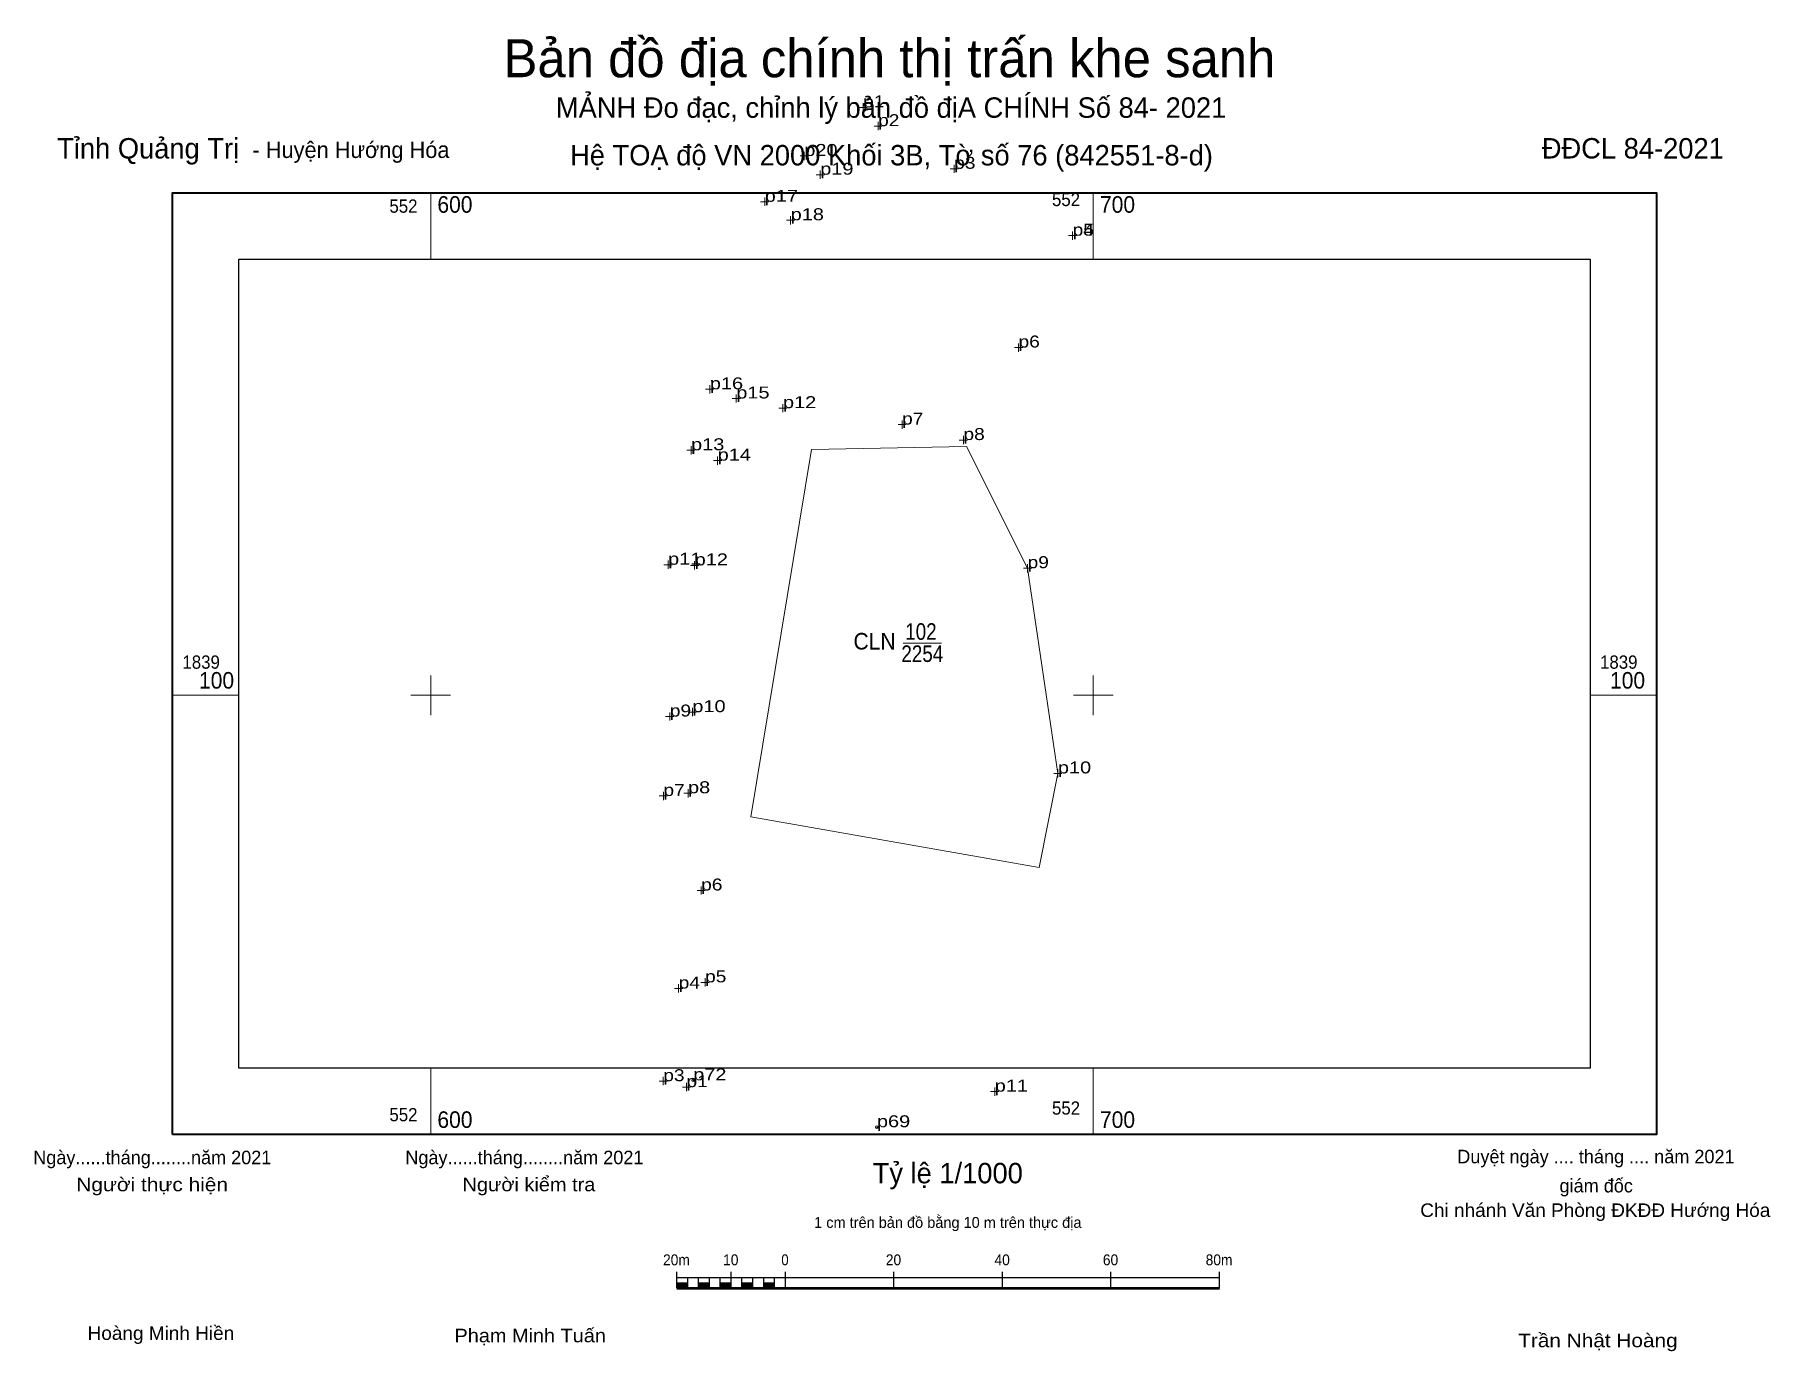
# Model space of a CAD drawing. Header units: metres. Extents: x 552193 to 553009, y 1838990 to 1839218.
# Drawn here: x 552540.2 to 552802.2, y 1839001 to 1839199.6 of the extents above; entities that cross this region are included whole.
import ezdxf
from ezdxf.enums import TextEntityAlignment as Align

# ---------------------------------------------------------------- set-up
doc = ezdxf.new("R2010")
doc.units = ezdxf.units.M
doc.header["$LTSCALE"] = 0.8
doc.header["$PDMODE"] = 32
doc.header["$PDSIZE"] = 0.4
for name, color, linetype, lineweight in [('10', 7, 'Continuous', 13), ('13', 7, 'Continuous', 13), ('2', 7, 'Continuous', 25), ('63', 7, 'Continuous', 13), ('7', 7, 'Continuous', 13)]:
    doc.layers.add(name, color=color, linetype=linetype, lineweight=lineweight)
doc.layers.add('12', color=7, linetype='Continuous')

msp = doc.modelspace()

# ---------------------------------------------------------------- texts
at = {"layer": '12'}
for s, width, p in [('p1', 1.2, (552665.25, 1839188.68)), ('p2', 1.2, (552667.52, 1839185.85)), ('p20', 1.25, (552656.38, 1839181.36)), ('p19', 1.25, (552658.78, 1839178.53)), ('p3', 1.2, (552679, 1839179.42)), ('p17', 1.25, (552650.4, 1839174.44)), ('p18', 1.25, (552654.32, 1839171.66)), ('p5', 1.2, (552696.87, 1839169.33)), ('p4', 1.2, (552696.88, 1839169.33)), ('p6', 1.2, (552688.71, 1839152.46)), ('p16', 1.25, (552642.12, 1839146.15)), ('p15', 1.25, (552646.11, 1839144.77)), ('p12', 1.25, (552653.16, 1839143.31)), ('p7', 1.2, (552671.14, 1839140.84)), ('p13', 1.25, (552639.29, 1839136.96)), ('p8', 1.2, (552680.4, 1839138.5)), ('p14', 1.25, (552643.3, 1839135.4)), ('p11', 1.25, (552635.82, 1839119.69)), ('p12', 1.25, (552639.83, 1839119.59)), ('p9', 1.2, (552690.08, 1839119.17)), ('p10', 1.25, (552639.48, 1839097.45)), ('p9', 1.2, (552636.08, 1839096.79)), ('p10', 1.25, (552694.65, 1839088.21)), ('p7', 1.2, (552635.12, 1839084.81)), ('p8', 1.25, (552638.83, 1839085.22)), ('p6', 1.2, (552640.81, 1839070.55)), ('p4', 1.2, (552637.42, 1839055.76)), ('p5', 1.2, (552641.4, 1839056.69)), ('p3', 1.2, (552635.09, 1839041.78)), ('p1', 1.2, (552638.59, 1839040.88)), ('p72', 1.25, (552639.61, 1839041.91)), ('p11', 1.25, (552685.12, 1839040.21)), ('p69', 1.25, (552667.34, 1839034.83))]:
    msp.add_text(s, height=1.8, dxfattribs=dict(at, width=width)).set_placement(p)
at = {"layer": '13'}
for s, width, p in [('102', 0.85, (552673.98, 1839108.36)), ('CLN', 0.95, (552666.98, 1839106.9)), ('2254', 0.85, (552674.19, 1839105.02))]:
    msp.add_text(s, height=2.5, dxfattribs=dict(at, width=width)).set_placement(p, align=Align.CENTER)
at = {"layer": '2'}
for s, height, p in [('Bản đồ địa chính thị trấn khe sanh', 5.74, (552669.23, 1839193.23)), ('MẢNH Đo đạc, chỉnh lý bản đồ địA CHÍNH Số 84- 2021', 3.08, (552669.48, 1839187.11)), ('Hệ TOẠ độ VN 2000 Khối 3B, Tờ số 76 (842551-8-d)', 3.08, (552669.54, 1839179.93)), ('Ngày......tháng........năm 2021', 2.04, (552557.97, 1839029.25)), ('Ngày......tháng........năm 2021', 2.04, (552614.13, 1839029.25)), ('Duyệt ngày .... tháng .... năm 2021', 2.04, (552775.86, 1839029.39)), ('Tỷ lệ 1/1000', 3.08, (552678.03, 1839026.37)), ('giám đốc', 2.04, (552775.9, 1839025)), ('1 cm trên bản đồ bằng 10 m trên thực địa', 1.64, (552678.04, 1839019.65))]:
    msp.add_text(s, height=height, dxfattribs=at).set_placement(p, align=Align.CENTER)
for s, height, p in [('Tỉnh Quảng Trị ', 3.078, (552543.62, 1839180.97)), ('- Huyện Hướng Hóa', 2.456, (552573.1, 1839181.05))]:
    msp.add_text(s, height=height, dxfattribs=at).set_placement(p)
msp.add_text('ĐĐCL 84-2021', height=3.08, dxfattribs=at).set_placement((552795.16, 1839180.97), align=Align.RIGHT)
for s, height, width, p in [('Người thực hiện', 2.047, 1.15, (552557.95, 1839025.17)), ('Người kiểm tra', 2.047, 1.1, (552614.82, 1839025.17)), ('Chi nhánh Văn Phòng ĐKĐĐ Hướng Hóa', 2.04, 1.05, (552775.76, 1839021.3)), ('20m', 1.638, 0.95, (552637.08, 1839014.01)), ('10', 1.638, 0.95, (552645.28, 1839014.01)), ('0', 1.64, 0.9, (552653.46, 1839014.01)), ('20', 1.638, 0.95, (552669.84, 1839014.01)), ('40', 1.638, 0.95, (552686.24, 1839014.01)), ('60', 1.638, 0.95, (552702.6, 1839014.01)), ('80m', 1.638, 0.95, (552718.98, 1839014.01)), ('Hoàng Minh Hiền', 2.04, 1.05, (552559.27, 1839002.75)), ('Phạm Minh Tuấn', 2.04, 1.1, (552615.01, 1839002.39)), ('Trần Nhật Hoàng', 2.04, 1.15, (552776.16, 1839001.65))]:
    msp.add_text(s, height=height, dxfattribs=dict(at, width=width)).set_placement(p, align=Align.CENTER)
at = {"layer": '63', "width": 0.95}
for s, height, p in [('600', 2.5, (552601, 1839172.79)), ('700', 2.5, (552701, 1839172.79)), ('1839', 2, (552562.52, 1839104)), ('1839', 2, (552562.52, 1839104)), ('1839', 2, (552776.48, 1839104)), ('1839', 2, (552776.48, 1839104)), ('100', 2.5, (552565.02, 1839101)), ('100', 2.5, (552777.98, 1839101)), ('600', 2.5, (552601, 1839034.73)), ('700', 2.5, (552701, 1839034.73))]:
    msp.add_text(s, height=height, dxfattribs=at).set_placement(p)
for p in [(552698, 1839173.79), (552598, 1839172.79), (552598, 1839035.73), (552698, 1839036.73)]:
    msp.add_text('552', height=2, dxfattribs=at).set_placement(p, align=Align.RIGHT)

# ---------------------------------------------------------------- hatches: boundary and pattern name
at = {"layer": '2'}
for points in [[(552637.14, 1839010.54), (552638.78, 1839010.54), (552638.78, 1839011.36), (552637.14, 1839011.36)], [(552640.42, 1839010.54), (552642.06, 1839010.54), (552642.06, 1839011.36), (552640.42, 1839011.36)], [(552643.7, 1839010.54), (552645.33, 1839010.54), (552645.33, 1839011.36), (552643.7, 1839011.36)], [(552646.97, 1839010.54), (552648.61, 1839010.54), (552648.61, 1839011.36), (552646.97, 1839011.36)], [(552650.25, 1839010.54), (552651.89, 1839010.54), (552651.89, 1839011.36), (552650.25, 1839011.36)]]:
    msp.add_hatch(color=256, dxfattribs=at).paths.add_polyline_path(points)

# ---------------------------------------------------------------- linework, layer by layer
at = {"layer": '10'}
msp.add_lwpolyline([(552680.88, 1839137.54), (552690.08, 1839119.17), (552694.65, 1839088.21), (552691.83, 1839074.03), (552648.33, 1839081.67), (552657.45, 1839137.07)], close=True, dxfattribs=at)
at = {"layer": '13'}
msp.add_line((552671.29, 1839107.84), (552677.11, 1839107.84), dxfattribs=at)
at = {"layer": '2'}
for p, q in [((552637.14, 1839010.54), (552637.14, 1839013)), ((552645.33, 1839010.54), (552645.33, 1839013)), ((552653.52, 1839010.54), (552653.52, 1839013)), ((552669.9, 1839010.54), (552669.9, 1839013)), ((552686.28, 1839010.54), (552686.28, 1839013)), ((552702.66, 1839010.54), (552702.66, 1839013)), ((552719.04, 1839010.54), (552719.04, 1839013)), ((552637.14, 1839012.18), (552719.04, 1839012.18)), ((552638.78, 1839010.54), (552638.78, 1839012.18)), ((552640.42, 1839010.54), (552640.42, 1839012.18)), ((552642.06, 1839010.54), (552642.06, 1839012.18)), ((552643.7, 1839010.54), (552643.7, 1839012.18)), ((552646.97, 1839010.54), (552646.97, 1839012.18)), ((552648.61, 1839010.54), (552648.61, 1839012.18)), ((552650.25, 1839010.54), (552650.25, 1839012.18)), ((552651.89, 1839010.54), (552651.89, 1839012.18))]:
    msp.add_line(p, q, dxfattribs=at)
at = {"layer": '2', "lineweight": 53}
msp.add_line((552637.14, 1839010.54), (552719.04, 1839010.54), dxfattribs=at)
at = {"layer": '2', "lineweight": 13}
for points in [[(552637.14, 1839010.54), (552638.78, 1839010.54), (552638.78, 1839011.36), (552637.14, 1839011.36)], [(552640.42, 1839010.54), (552642.06, 1839010.54), (552642.06, 1839011.36), (552640.42, 1839011.36)], [(552643.7, 1839010.54), (552645.33, 1839010.54), (552645.33, 1839011.36), (552643.7, 1839011.36)], [(552646.97, 1839010.54), (552648.61, 1839010.54), (552648.61, 1839011.36), (552646.97, 1839011.36)], [(552650.25, 1839010.54), (552651.89, 1839010.54), (552651.89, 1839011.36), (552650.25, 1839011.36)]]:
    msp.add_lwpolyline(points, close=True, dxfattribs=at)
at = {"layer": '63'}
for p, q in [((552600, 1839165.79), (552600, 1839175.79)), ((552700, 1839165.79), (552700, 1839175.79)), ((552600, 1839097), (552600, 1839103)), ((552700, 1839097), (552700, 1839103)), ((552561.02, 1839100), (552571.02, 1839100)), ((552597, 1839100), (552603, 1839100)), ((552697, 1839100), (552703, 1839100)), ((552774.98, 1839100), (552784.98, 1839100)), ((552600, 1839033.73), (552600, 1839043.73)), ((552700, 1839033.73), (552700, 1839043.73))]:
    msp.add_line(p, q, dxfattribs=at)
at = {"layer": '63', "lineweight": 40}
msp.add_lwpolyline([(552561.02, 1839033.73), (552561.02, 1839175.79), (552784.98, 1839175.79), (552784.98, 1839033.73)], close=True, dxfattribs=at)
at = {"layer": '63', "lineweight": 25}
msp.add_lwpolyline([(552571.02, 1839043.73), (552571.02, 1839165.79), (552774.98, 1839165.79), (552774.98, 1839043.73)], close=True, dxfattribs=at)
msp.add_lwpolyline([(552571.02, 1839043.73), (552571.02, 1839165.79), (552774.98, 1839165.79), (552774.98, 1839043.73)], close=True, dxfattribs=at)
msp.add_lwpolyline([(552571.02, 1839043.73), (552571.02, 1839165.79), (552774.98, 1839165.79), (552774.98, 1839043.73)], close=True, dxfattribs=at)
at = {"layer": '7'}
for p, q in [((552665.87, 1839188.68), (552664.63, 1839188.68)), ((552665.25, 1839188.05), (552665.25, 1839189.3)), ((552668.14, 1839185.85), (552666.9, 1839185.85)), ((552667.52, 1839185.23), (552667.52, 1839186.48)), ((552657, 1839181.36), (552655.75, 1839181.36)), ((552656.38, 1839180.73), (552656.38, 1839181.98)), ((552659.41, 1839178.53), (552658.16, 1839178.53)), ((552658.78, 1839177.9), (552658.78, 1839179.15)), ((552679.63, 1839179.42), (552678.38, 1839179.42)), ((552679, 1839178.8), (552679, 1839180.04)), ((552651.02, 1839174.44), (552649.77, 1839174.44)), ((552650.4, 1839173.82), (552650.4, 1839175.07)), ((552654.94, 1839171.66), (552653.69, 1839171.66)), ((552654.32, 1839171.03), (552654.32, 1839172.28)), ((552696.87, 1839168.7), (552696.87, 1839169.95)), ((552696.88, 1839168.7), (552696.88, 1839169.95)), ((552697.5, 1839169.33), (552696.25, 1839169.33)), ((552697.51, 1839169.33), (552696.26, 1839169.33)), ((552689.34, 1839152.46), (552688.09, 1839152.46)), ((552688.71, 1839151.83), (552688.71, 1839153.08)), ((552642.12, 1839145.52), (552642.12, 1839146.77)), ((552642.74, 1839146.15), (552641.49, 1839146.15)), ((552646.74, 1839144.77), (552645.49, 1839144.77)), ((552646.11, 1839144.14), (552646.11, 1839145.39)), ((552653.16, 1839142.68), (552653.16, 1839143.93)), ((552653.79, 1839143.31), (552652.54, 1839143.31)), ((552671.14, 1839140.21), (552671.14, 1839141.46)), ((552671.76, 1839140.84), (552670.52, 1839140.84)), ((552681.02, 1839138.5), (552679.77, 1839138.5)), ((552680.39, 1839137.88), (552680.39, 1839139.13)), ((552639.91, 1839136.96), (552638.66, 1839136.96)), ((552639.29, 1839136.33), (552639.29, 1839137.58)), ((552643.3, 1839134.77), (552643.3, 1839136.02)), ((552643.92, 1839135.4), (552642.67, 1839135.4)), ((552635.82, 1839119.07), (552635.82, 1839120.31)), ((552639.83, 1839118.97), (552639.83, 1839120.22)), ((552636.44, 1839119.69), (552635.19, 1839119.69)), ((552640.45, 1839119.59), (552639.21, 1839119.59)), ((552690.71, 1839119.17), (552689.46, 1839119.17)), ((552690.08, 1839118.54), (552690.08, 1839119.79)), ((552636.7, 1839096.79), (552635.45, 1839096.79)), ((552636.08, 1839096.17), (552636.08, 1839097.41)), ((552640.11, 1839097.45), (552638.86, 1839097.45)), ((552639.48, 1839096.83), (552639.48, 1839098.08)), ((552694.65, 1839087.58), (552694.65, 1839088.83)), ((552695.27, 1839088.21), (552694.03, 1839088.21)), ((552635.74, 1839084.81), (552634.49, 1839084.81)), ((552635.12, 1839084.19), (552635.12, 1839085.44)), ((552639.45, 1839085.22), (552638.21, 1839085.22)), ((552638.83, 1839084.59), (552638.83, 1839085.84)), ((552641.43, 1839070.55), (552640.19, 1839070.55)), ((552640.81, 1839069.92), (552640.81, 1839071.17)), ((552641.41, 1839056.07), (552641.41, 1839057.31)), ((552638.04, 1839055.77), (552636.79, 1839055.77)), ((552637.41, 1839055.14), (552637.41, 1839056.39)), ((552642.03, 1839056.69), (552640.78, 1839056.69)), ((552635.72, 1839041.78), (552634.47, 1839041.78)), ((552635.09, 1839041.16), (552635.09, 1839042.41)), ((552638.59, 1839040.26), (552638.59, 1839041.51)), ((552639.22, 1839040.88), (552637.97, 1839040.88)), ((552685.74, 1839040.21), (552684.49, 1839040.21)), ((552685.12, 1839039.59), (552685.12, 1839040.83))]:
    msp.add_line(p, q, dxfattribs=at)
for p in [(552639.61, 1839041.91), (552667.34, 1839034.83)]:
    msp.add_point(p, dxfattribs=at)

msp.set_redraw_order([(e.dxf.handle, doc.entitydb.next_handle()) for e in msp.query("TEXT MTEXT ATTDEF DIMENSION ARC_DIMENSION")])  # texts and dimensions are drawn at this point

doc.saveas('drawing.dxf')
